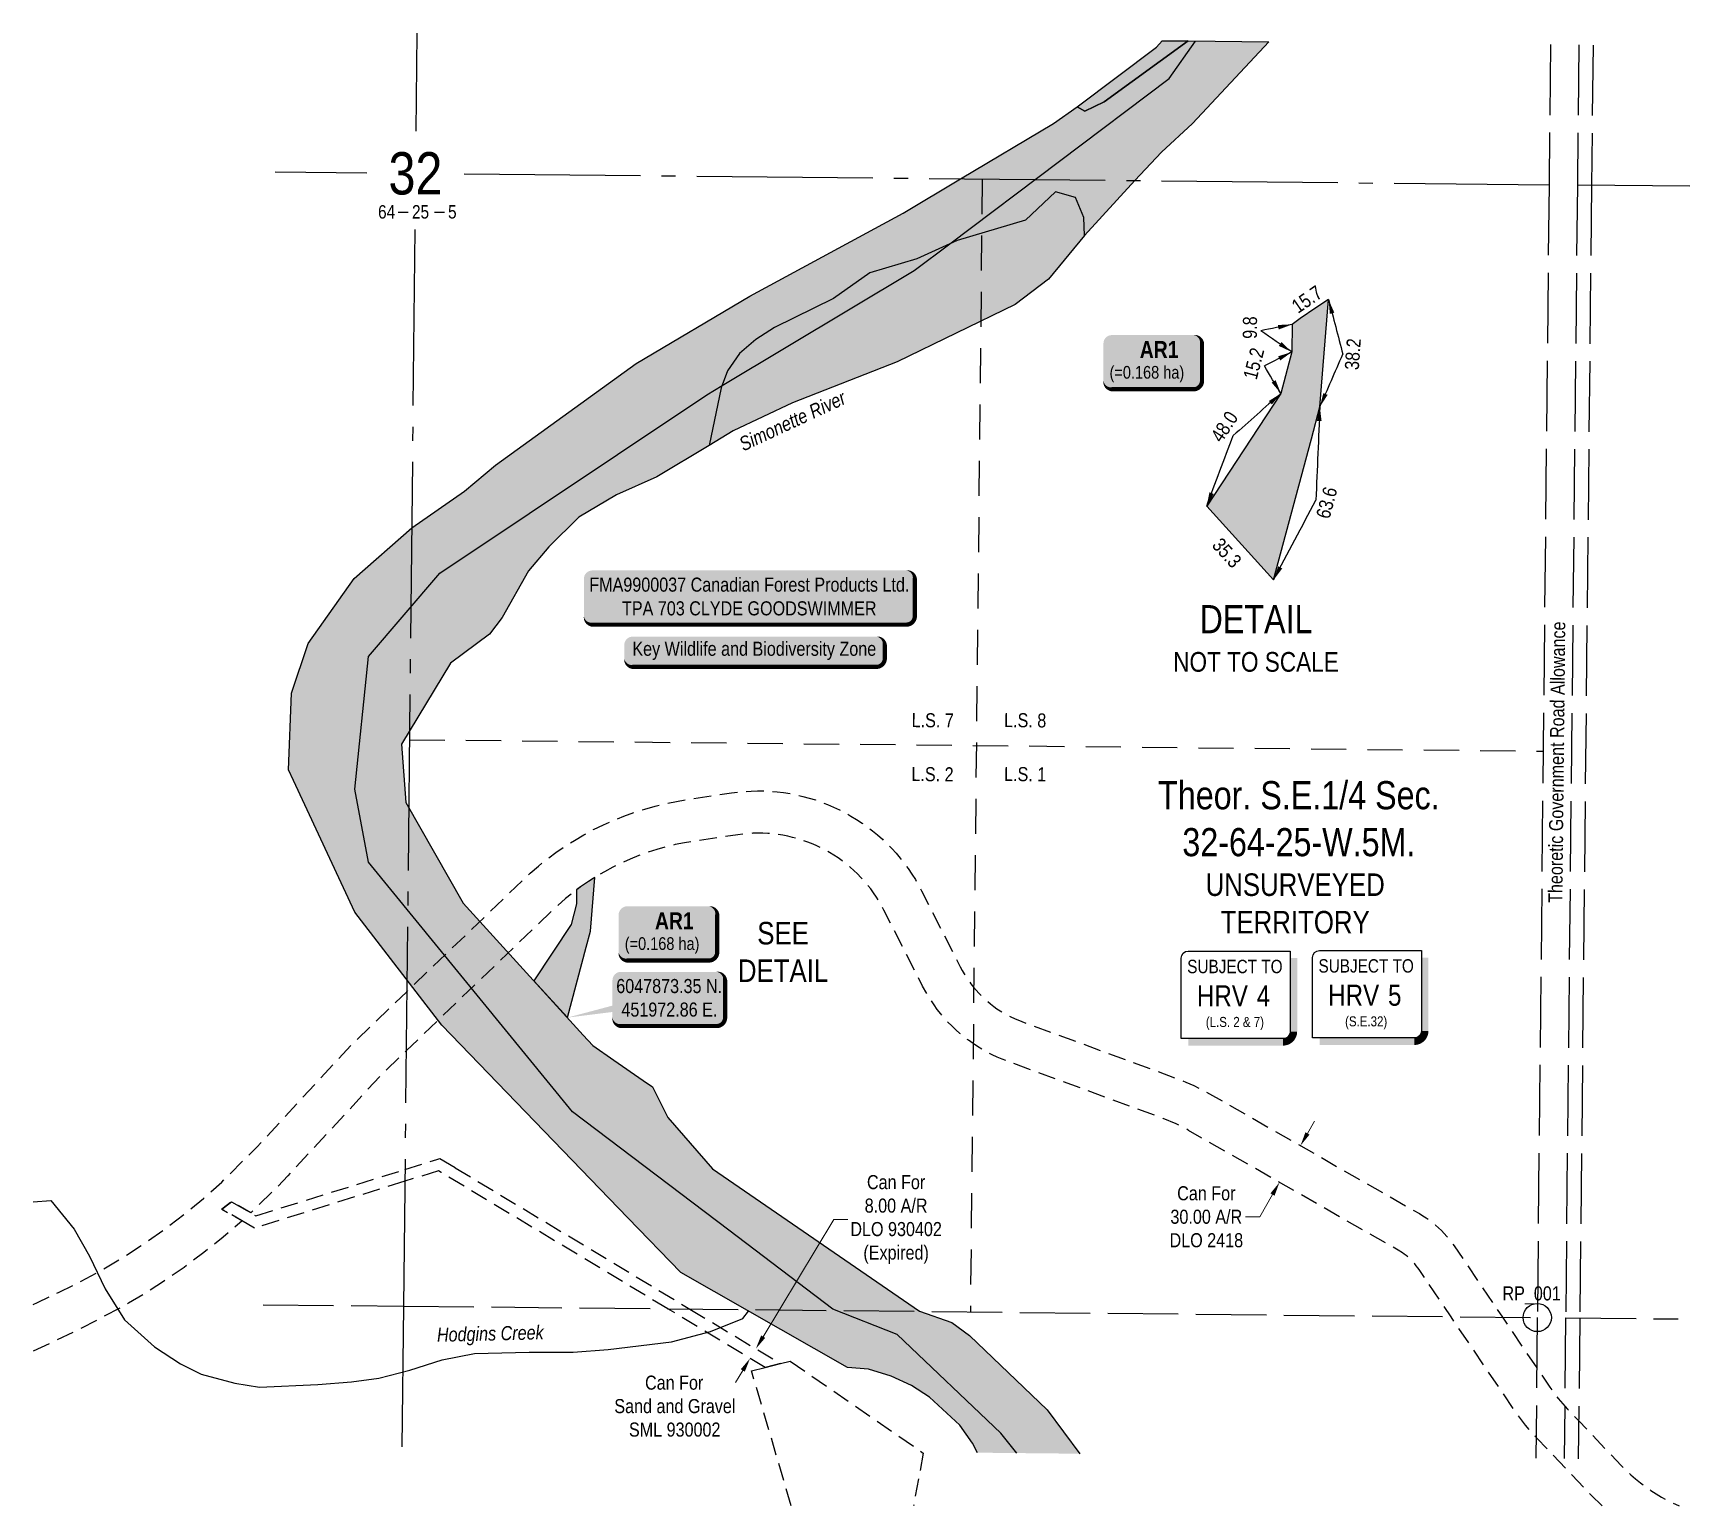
# Model space of a CAD drawing. Extents: x 450176 to 454124, y 6047527 to 6050420.
# Drawn here: x 451594 to 452770, y 6047527 to 6048572 of the extents above; entities that cross this region are included whole.
import ezdxf
from ezdxf.enums import TextEntityAlignment as Align

# ---------------------------------------------------------------- set-up
doc = ezdxf.new("R2010")
doc.units = 0
doc.header["$LTSCALE"] = 5
for name, pattern in [('foc-ACCESSROAD', [3.75, 2.5, -1.25]), ('foc-LSD', [8, 5, -3]), ('foc-QUARTERLINE', [33, 25, -3, 2, -3]), ('foc-UNSURVEYED', [12.5, 10, -2.5])]:
    doc.linetypes.add(name, pattern=pattern)
for name, color, linetype in [('10', 1, 'Continuous'), ('35', 37, 'Continuous'), ('9', 3, 'Continuous'), ('AS-WILDLIFE-BLOCK', 131, 'Continuous'), ('C-SYMBOL', 7, 'Continuous'), ('CG-NOTES', 7, 'Continuous'), ('CTW', 7, 'Continuous'), ('DETAIL-T', 7, 'Continuous'), ('F-AR', 190, 'foc-ACCESSROAD'), ('F-WS', 190, 'foc-ACCESSROAD'), ('L-QSEC', 8, 'foc-QUARTERLINE'), ('L-ROAD-T', 7, 'Continuous'), ('L-SECLBL', 7, 'Continuous'), ('L-SECTION-LSD', 7, 'foc-LSD'), ('L-UNS-T', 3, 'Continuous'), ('L-USEC', 7, 'foc-UNSURVEYED'), ('P-TEMP-BLOCKS', 250, 'Continuous'), ('P-TEMP-H', 41, 'Continuous'), ('P-TEMP_WORKSPACE', 46, 'Continuous'), ('T-WATER', 160, 'Continuous'), ('T-WATER-H', 133, 'Continuous'), ('T-WATER-T', 170, 'Continuous')]:
    doc.layers.add(name, color=color, linetype=linetype)
doc.layers.add('F-AR-T', color=190, linetype='Continuous', lineweight=9)
doc.layers.add('F-WS-T', color=190, linetype='Continuous', lineweight=9)
doc.styles.add('100L', font='ARIALN.TTF', dxfattribs={"height": 11})
doc.styles.add('175L', font='ARIALN.TTF', dxfattribs={"height": 20})
doc.styles.add('80', font='ARIALN.TTF', dxfattribs={"height": 10})
doc.styles.add('80CG', font='ARIALN.TTF', dxfattribs={"height": 10})
doc.styles.add('80L', font='ARIALN.TTF', dxfattribs={"height": 10})
doc.styles.add('BOLD', font='ARIALNB.TTF')
doc.styles.add('foc-LtypeFont', font='ARIALN.TTF', dxfattribs={"height": 7.349999999999999})
doc.styles.add('HRV', font='ARIALN.TTF', dxfattribs={"height": 3})
doc.styles.add('SIMPLEX', font='ARIALN.TTF')
doc.linetypes.add('foc-TOPO-flowdirection-NOLINE', pattern='A,0,[">",foc-LtypeFont,S=0.3,R=0,X=0,Y=-0.945],-20,[">",foc-LtypeFont,S=0.3,R=0,X=0,Y=-0.945],0', length=20)
doc.dimstyles.new('Compass 5 000', dxfattribs={"dimscale": 5, "dimtxt": 9, "dimasz": 2, "dimexe": 0.2, "dimexo": 0.0625, "dimgap": 0.5, "dimtad": 0, "dimtih": 1, "dimtoh": 1, "dimzin": 0, "dimdsep": 46, "dimtxsty": '80CG', "dimcen": 0.1, "dimse1": 1, "dimse2": 1, "dimclrd": 256, "dimclrt": 256, "dimaunit": 1, "dimadec": 4, "dimazin": 0, "dimtfac": 0.06, "dimtofl": 0, "dimtmove": 0, "dimatfit": 1, "dimfxl": 0.2, "dimtolj": 1, "dimtzin": 0, "dimlwd": -1, "dimarcsym": 0})

msp = doc.modelspace()

# ---------------------------------------------------------------- texts
at = {"layer": '35', "color": 3, "style": '80'}
msp.add_attdef('RP_001', (452636.6023004528, 6047672.554831862), 'RP', height=9.994999999999916, dxfattribs=at)
at = {"layer": 'C-SYMBOL', "color": 3, "insert": (452492.0895809593, 6048041.273840778), "char_height": 19.98999999999984, "width": 201.4984362909447, "attachment_point": 2, "style": '175L'}
msp.add_mtext('Theor. S.E.1/4 Sec. 32-64-25-W.5M.', dxfattribs=at)
at = {"layer": 'DETAIL-T', "color": 3, "attachment_point": 5, "style": '80CG'}
for s, insert, char_height, width in [('DETAIL\\P{\\H0.7x;NOT TO SCALE}', (452461.6525933359, 6048142.50675952), 19.9899999999999, 116.9164102319229), ('SEE\\PDETAIL', (452125.9775181829, 6047919.980014786), 15.99199999999991, 53.76475492496561)]:
    msp.add_mtext(s, dxfattribs=dict(at, insert=insert, char_height=char_height, width=width))
at = {"layer": 'F-WS-T', "insert": (452005.8960480832, 6047619.171904058), "char_height": 9.994999999999942, "attachment_point": 1, "style": '80L'}
msp.add_mtext_dynamic_manual_height_columns('\\pi22.11943;Can For\\P\\pi0.30905;Sand and Gravel\\P\\pi10.69949;SML 930002', width=85.20744317871713, gutter_width=49.97499999999969, heights=[0], dxfattribs=at)
at = {"layer": 'L-ROAD-T', "style": '80L'}
msp.add_text('Theoretic Government Road Allowance', height=9.99499999999994, rotation=89.40470542344318, dxfattribs=at).set_placement((452675.1553952586, 6048054.714655638), align=Align.MIDDLE_CENTER)
at = {"layer": 'L-UNS-T', "color": 3, "insert": (452489.4819054484, 6047954.299281421), "char_height": 15.99199999999988, "attachment_point": 5, "style": '80L'}
msp.add_mtext_dynamic_manual_height_columns('UNSURVEYED TERRITORY', width=126.350544829467, gutter_width=47.4762499999996, heights=[0], dxfattribs=at)
at = {"layer": 'P-TEMP_WORKSPACE', "char_height": 9.994999999999948, "attachment_point": 1, "style": '80L'}
for s, width, insert, rotation in [('\\pi-3.4276;15.7', 13.65976707135048, (452488.6191537622, 6048383.135967218), 34.51404765712453), ('\\pi-0.6425;9.8', 13.65976707135048, (452452.2559437798, 6048356.046818784), 89.39460330526398), ('\\pi0.27837;38.2', 21.78078219645281, (452524.5820723366, 6048333.396800894), 85.98585846480007), ('\\pi-3.39692;15.2', 13.65976707135048, (452453.2453120499, 6048331.525312232), 75.32787086452088), ('\\pi-3.96622;48.0', 13.65976707135048, (452431.0497629226, 6048289.732610564), 56.67464069760927), ('\\pi0.22383;63.6', 21.78078219645281, (452504.051450017, 6048229.270104294), 75.04080672570528), ('\\pi-3.81281;35.3', 13.65976707135048, (452439.7927825495, 6048212.149517478), 312.31164085783513)]:
    msp.add_mtext_dynamic_manual_height_columns(s, width=width, gutter_width=49.97499999999972, heights=[0], dxfattribs=dict(at, insert=insert, rotation=rotation))
at = {"layer": 'T-WATER-T', "attachment_point": 1, "style": '80L'}
for s, width, gutter_width, insert, char_height, rotation in [('{\\fArial Narrow|b0|i1|c0|p34;Simonette River}', 82.54847319235978, 49.97499999999975, (452093.6268245821, 6048284.368430587), 9.994999999999953, 25.029224240577225), ('{\\fArial Narrow|b0|i1|c0|p34;Hodgins Creek}', 76.43284222373764, 49.97499999999972, (451880.1800536379, 6047653.127986614), 9.994999999999948, 1.3641143961789293)]:
    msp.add_mtext_dynamic_manual_height_columns(s, width=width, gutter_width=gutter_width, heights=[0], dxfattribs=dict(at, insert=insert, char_height=char_height, rotation=rotation))

# ---------------------------------------------------------------- blocks, each defined once
blk = doc.blocks.new('L-SECLBL')
at = {"layer": '9', "color": 7}
for p, q in [((-5.082139060913505, -27.83004804289613), (-12.28857354467345, -27.83004804289613)), ((20.70431141927111, -27.83004804289613), (13.49787693551116, -27.83004804289613))]:
    blk.add_line(p, q, dxfattribs=at)
at = {"layer": '10', "color": 2, "style": 'SIMPLEX'}
blk.add_attdef('SEC', text='', height=30, dxfattribs=at).set_placement((0, 0), align=Align.MIDDLE)
at = {"layer": '10', "color": 5, "style": '80L'}
blk.add_attdef('TWP', text='', height=9.5, dxfattribs=at).set_placement((-14.43410290347765, -27.36845155570791), align=Align.MIDDLE_RIGHT)
blk.add_attdef('RGE', text='', height=9.5, dxfattribs=at).set_placement((3.622123863462547, -27.36845155570791), align=Align.MIDDLE_CENTER)
blk.add_attdef('MER', text='', height=9.5, dxfattribs=at).set_placement((23.16775162027989, -27.36845155570791), align=Align.MIDDLE_LEFT)
blk = doc.blocks.new('*D416')
at = {"layer": 'F-AR-T', "transparency": 16777216}
for p, q in [((452498.1960832672, 6047791.121259183), (452503.1613657544, 6047799.801464815)), ((452473.3690083832, 6047747.719072945), (452464.3187418683, 6047731.897581503)), ((452464.3187418683, 6047731.897581503), (452454.3187418683, 6047731.897581503))]:
    blk.add_line(p, q, dxfattribs=at)
for points in [[(452496.7493823287, 6047791.948806264), (452499.6427842062, 6047790.293712102), (452493.23080078, 6047782.441053551)], [(452471.9223074447, 6047748.546620026), (452474.8157093222, 6047746.891525864), (452478.3342908709, 6047756.399278577)]]:
    blk.add_solid(points, dxfattribs=at)
at = {"layer": 'F-AR-T', "transparency": 16777216, "insert": (452426.3958223602, 6047731.897581503), "char_height": 10, "attachment_point": 5, "style": '80CG'}
blk.add_mtext('\\A1;Can For\\P30.00 A/R\\PDLO 2418', dxfattribs=at)
blk = doc.blocks.new('*D417')
at = {"layer": 'F-AR-T', "transparency": 16777216}
for p, q in [((452111.8342894372, 6047646.813683453), (452161.95797511, 6047730.038582558)), ((452161.95797511, 6047730.038582558), (452171.9579751096, 6047730.038582559)), ((452097.3879872267, 6047622.827178316), (452092.2287517646, 6047614.260831987))]:
    blk.add_line(p, q, dxfattribs=at)
for points in [[(452110.4065650487, 6047647.67355603), (452113.2620138251, 6047645.953810876), (452106.6750539751, 6047638.247337123)], [(452095.9602628383, 6047623.687050893), (452098.8157116147, 6047621.967305738), (452102.5472226893, 6047631.393524646)]]:
    blk.add_solid(points, dxfattribs=at)
at = {"layer": 'F-AR-T', "transparency": 16777216, "insert": (452206.2076340462, 6047730.038582558), "char_height": 10, "width": 420.3956343792634, "attachment_point": 5, "style": '80CG'}
blk.add_mtext('\\A1;Can For\\P8.00 A/R\\PDLO 930402\\P(Expired)', dxfattribs=at)
blk = doc.blocks.new('*U419')
h = blk.add_hatch(color=255)
edge = h.paths.add_edge_path()
edge.add_line((-111.5, -20), (111.5, -20))
edge.add_arc((111.5, -14), 6, 270, 360)
edge.add_line((117.5, -14), (117.5, 12.5))
edge.add_arc((111.5, 12.5), 6, 0, 90)
edge.add_line((111.5, 18.5), (-111.5, 18.5))
edge.add_arc((-111.5, 12.5), 6, 90, 180)
edge.add_line((-117.5, 12.5), (-117.5, -14))
edge.add_arc((-111.5, -14), 6, 180, 270)
at = {"color": 44, "flags": 128}
blk.add_lwpolyline([(-111.5, -20, 3, 3, 0), (111.5, -20, 3, 3, 0.414213562373095), (117.5, -14, 3, 3, 0), (117.5, 12.5, 3, 0, 0.414213562373095), (111.5, 18.5, 0, 0, 0), (-111.5, 18.5, 0, 0, 0.414213562373095), (-117.5, 12.5, 0, 0, 0), (-117.5, -14, 0, 3, 0.414213562373095)], format="xyseb", close=True, dxfattribs=at)
at = {"color": 44, "style": '80'}
blk.add_attdef('ENTER_TEXT_001', (-35.98567530695772, -4.996589358799454), '', height=10, dxfattribs=at)
blk = doc.blocks.new('HRV')
blk.add_lwpolyline([(-35.14270137192347, 31.59985570973913), (37.21496793680001, 31.59985570973913), (37.21496793680001, -25.53846631238594, -0.414213562373095), (32.21496793680001, -30.53846631238594), (-40.14270137192347, -30.53846631238594), (-40.14270137192347, 26.59985570973913, -0.414213562373095)], format="xyb", close=True)
at = {"const_width": 5, "flags": 128}
blk.add_lwpolyline([(-35.14270137192347, -33.03846631238594), (32.21496793680001, -33.03846631238594, 0.4142135623730951), (39.71496793680001, -25.53846631238594), (39.71496793680001, 26.59985570973913)], format="xyb", dxfattribs=at)
at = {"style": '80L'}
blk.add_text('SUBJECT TO', height=9.5, dxfattribs=at).set_placement((-2.010251797374167, 13.05875001333334), align=Align.BOTTOM_CENTER)
blk.add_attdef('(N.W.1/4 00)', text='', height=7.125, dxfattribs=at).set_placement((-2.010251797374167, -24.44815512015521), align=Align.BOTTOM_CENTER)
at = {"layer": 'CTW', "color": 3, "style": 'HRV'}
blk.add_text('HRV', height=15, dxfattribs=at).set_placement((-10.87696241986032, -0.1770973496404622), align=Align.MIDDLE_CENTER)
blk.add_attdef('0', text='', height=15, dxfattribs=at).set_placement((18.27821898267075, -0.1770973496404622), align=Align.MIDDLE_CENTER)
blk = doc.blocks.new('*U423')
h = blk.add_hatch(color=255)
edge = h.paths.add_edge_path()
edge.add_line((-86.49999999999999, -11.5), (86.49999999999999, -11.5))
edge.add_arc((86.49999999999999, -5.5), 6, 270, 360)
edge.add_line((92.49999999999999, -5.5), (92.49999999999999, 4))
edge.add_arc((86.49999999999999, 4), 6, 0, 90)
edge.add_line((86.49999999999999, 10), (-86.49999999999999, 10))
edge.add_arc((-86.49999999999999, 4), 6, 90, 180)
edge.add_line((-92.49999999999999, 4), (-92.49999999999999, -5.5))
edge.add_arc((-86.49999999999999, -5.5), 6, 180, 270)
at = {"color": 131, "flags": 128}
blk.add_lwpolyline([(-86.49999999999999, -11.5, 3, 3, 0), (86.49999999999999, -11.5, 3, 3, 0.414213562373095), (92.49999999999999, -5.5, 3, 3, 0), (92.49999999999999, 4, 3, 0, 0.414213562373095), (86.49999999999999, 10, 0, 0, 0), (-86.49999999999999, 10, 0, 0, 0.414213562373095), (-92.49999999999999, 4, 0, 0, 0), (-92.49999999999999, -5.5, 0, 3, 0.414213562373095)], format="xyseb", close=True, dxfattribs=at)
at = {"color": 131, "style": '80'}
blk.add_attdef('ENTER_TEXT_001', (-35.98567530695772, -4.996589358799454), '', height=10, dxfattribs=at)
blk = doc.blocks.new('*U424')
h = blk.add_hatch(color=191)
edge = h.paths.add_edge_path()
edge.add_line((-28.99999999999999, -20), (28.99999999999999, -20))
edge.add_arc((28.99999999999999, -14), 6, 270, 360)
edge.add_line((34.99999999999999, -14), (34.99999999999999, 12.5))
edge.add_arc((28.99999999999999, 12.5), 6, 0, 90)
edge.add_line((28.99999999999999, 18.5), (-28.99999999999999, 18.5))
edge.add_arc((-28.99999999999999, 12.5), 6, 90, 180)
edge.add_line((-34.99999999999999, 12.5), (-34.99999999999999, -14))
edge.add_arc((-28.99999999999999, -14), 6, 180, 270)
at = {"color": 250, "flags": 128}
blk.add_lwpolyline([(-28.99999999999999, -20, 3, 3, 0), (28.99999999999999, -20, 3, 3, 0.414213562373095), (34.99999999999999, -14, 3, 3, 0), (34.99999999999999, 12.5, 3, 0, 0.414213562373095), (28.99999999999999, 18.5, 0, 0, 0), (-28.99999999999999, 18.5, 0, 0, 0.414213562373095), (-34.99999999999999, 12.5, 0, 0, 0), (-34.99999999999999, -14, 0, 3, 0.414213562373095)], format="xyseb", close=True, dxfattribs=at)
at = {"flags": 128}
blk.add_lwpolyline([(-20.53944845624995, -8.805157110909281, 0, 7.5, 0), (-3.398394867633905e-15, 0, 0, 0, 0)], format="xyseb", dxfattribs=at)
at = {"color": 250}
for tag, p, height, style in [('TEMP_AREA_W1_001', (-9.212824010914055, 2.244292974654144), 12, 'BOLD'), ('ENTER_TEXT_001', (-30.65893587994544, -12.47010782646594), 9, '80')]:
    blk.add_attdef(tag, p, '', height=height, dxfattribs=dict(at, style=style))
blk = doc.blocks.new('*U426')
h = blk.add_hatch(color=254)
edge = h.paths.add_edge_path()
edge.add_line((-33.99999999999998, -20), (33.99999999999998, -20))
edge.add_arc((33.99999999999999, -13.99999999999999), 6.000000000000007, 269.9999999999999, 359.9999999999999)
edge.add_line((39.99999999999999, -14), (39.99999999999999, 12.5))
edge.add_arc((33.99999999999999, 12.49999999999999), 6.000000000000007, 6.785183320455494e-14, 90.00000000000007)
edge.add_line((33.99999999999998, 18.5), (-33.99999999999998, 18.5))
edge.add_arc((-33.99999999999999, 12.49999999999999), 6.000000000000007, 89.99999999999993, 179.9999999999999)
edge.add_line((-39.99999999999999, 12.5), (-39.99999999999999, -14))
edge.add_arc((-33.99999999999999, -13.99999999999999), 6.000000000000007, 180, 270.0000000000001)
at = {"color": 1, "flags": 128}
blk.add_lwpolyline([(-33.99999999999998, -20, 3, 3, 0), (33.99999999999998, -20, 3, 3, 0.4142135623730951), (39.99999999999999, -14, 3, 3, 0), (39.99999999999999, 12.5, 3, 0, 0.4142135623730951), (33.99999999999998, 18.5, 0, 0, 0), (-33.99999999999998, 18.5, 0, 0, 0.4142135623730951), (-39.99999999999999, 12.5, 0, 0, 0), (-39.99999999999999, -14, 0, 3, 0.4142135623730951)], format="xyseb", close=True, dxfattribs=at)
blk.add_lwpolyline([(-72.0319176371488, -14.01396077627921, 0, 9.999999999999998, 0), (0, 0, 4.999999999999999, 4.999999999999999, 0)], format="xyseb", dxfattribs=at)
at = {"color": 1, "style": '80'}
blk.add_attdef('ENTER_TEXT_001', (-35.98567530695772, -4.996589358799454), '', height=10, dxfattribs=at)

# ---------------------------------------------------------------- dimensions: what is measured, and where the dimension line sits
at = {"layer": 'F-AR-T'}
for base, p1, p2, angle, text, picture, middle in [((452493.23080078, 6047782.441053551), (452461.3486624375, 6047766.115458927), (452476.2451723464, 6047792.1572339), 60.22942463232809, 'Can For\\P30.00 A/R\\PDLO 2418', '*D416', (452426.3958223602, 6047731.897581503)), ((452106.6750539751, 6047638.247337123), (452028.6805670002, 6047675.881040656), (452032.8083982861, 6047682.734853134), 58.94079389867449, 'Can For\\P8.00 A/R\\PDLO 930402\\P(Expired)', '*D417', (452206.2076340462, 6047730.038582558))]:
    dim = msp.add_linear_dim(base=base, p1=p1, p2=p2, angle=angle, text=text, dimstyle='Compass 5 000', dxfattribs=at)
    dim.commit()
    dim.dimension.update_dxf_attribs({"geometry": picture, "text_midpoint": middle, "dimtype": 161})

# ---------------------------------------------------------------- hatches: boundary and pattern name
at = {"layer": 'P-TEMP-H'}
h = msp.add_hatch(color=256, dxfattribs=at)
h.dxf.hatch_style = 1
h.paths.add_polyline_path([(452500.9333762128, 6048284.373031485), (452506.9830545429, 6048307.01523024), (452513.1471166664, 6048383.15443923), (452504.0405948139, 6048377.367390784), (452492.9376342468, 6048369.732528682), (452487.2562425761, 6048365.512083504), (452487.0498359589, 6048345.978134916), (452479.3406642, 6048316.534175179), (452426.6455524518, 6048236.390857855), (452474.1654641033, 6048184.188467405)])
h = msp.add_hatch(color=256, dxfattribs=at)
h.dxf.hatch_style = 1
h.paths.add_polyline_path([(451986.2455508328, 6047923.445282848), (451989.2703899978, 6047934.766382227), (451992.3524210596, 6047972.83598672), (451987.7991601333, 6047969.942462497), (451982.2476798498, 6047966.125031446), (451979.4069840143, 6047964.014808859), (451979.3037807058, 6047954.247834565), (451975.4491948264, 6047939.525854695), (451949.1016389523, 6047899.454196033), (451972.861594778, 6047873.353000809)])
at = {"layer": 'T-WATER-H'}
h = msp.add_hatch(color=256, dxfattribs=at)
h.dxf.hatch_style = 1
h.paths.add_polyline_path([(452264.0515316171, 6047564.440937635), (452260.4778290348, 6047571.250144553), (452251.3910726672, 6047583.897339308), (452229.9389070902, 6047603.916363502), (452217.0800831614, 6047612.12183203), (452202.6258976458, 6047618.739581285), (452186.6920791736, 6047623.712265702), (452171.7073352848, 6047624.889409088), (452053.4041080094, 6047692.44325871), (452015.8774244268, 6047731.299985496), (451883.7747922412, 6047868.085553256), (451822.0240166998, 6047948.286724614), (451778.4753189526, 6048041.707439239), (451774.921957903, 6048049.33079219), (451777.1129820446, 6048103.70517329), (451788.8878800275, 6048139.028564824), (451821.4944751603, 6048185.237542151), (451862.3718943082, 6048221.195290363), (451899.8730976247, 6048247.223353666), (451921.8018027195, 6048265.578714974), (452021.6598935773, 6048337.796234741), (452102.4531580123, 6048385.584256484), (452211.2299021474, 6048444.437743851), (452251.8139263066, 6048468.909262011), (452317.8339943747, 6048508.174333176), (452334.7829088857, 6048519.997539714), (452340.0881345198, 6048516.967500842), (452353.907852072, 6048523.636509434), (452413.5227693947, 6048566.836923686), (452413.5227119575, 6048566.836924269), (452470.7092398534, 6048566.2573414), (452416.6861232183, 6048508.156845941), (452394.5459389911, 6048487.819731279), (452375.6931125292, 6048467.653723922), (452339.9788294448, 6048428.66429925), (452339.3858793523, 6048441.431837428), (452333.456070225, 6048455.683456954), (452319.283069179, 6048459.726254695), (452298.1050975323, 6048439.467872052), (452249.6331417625, 6048425.201817468), (452221.0171397172, 6048412.090798363), (452187.6628423666, 6048402.083162619), (452161.7110370432, 6048384.031697299), (452120.001926775, 6048363.325511931), (452106.6229258769, 6048354.835458649), (452094.9558679022, 6048344.807425174), (452086.5001404767, 6048332.54516425), (452082.0330688198, 6048320.459824447), (452073.4100728109, 6048279.536376802), (452036.3910246444, 6048257.34557165), (452007.829877389, 6048244.530420101), (451980.9951393675, 6048228.800270639), (451959.8329252409, 6048207.63866715), (451945.2240739253, 6048190.499406764), (451926.695011973, 6048157.41384387), (451917.521100198, 6048145.502750115), (451889.919491717, 6048124.980341444), (451855.2049123569, 6048067.583275856), (451858.2527814734, 6048026.132274093), (451898.9847788994, 6047954.509430887), (451984.1437434353, 6047860.959140859), (451990.9980518717, 6047853.443775804), (452005.937592013, 6047843.095759494), (452026.7320136018, 6047828.692303183), (452033.377083933, 6047824.089531237), (452044.1014383041, 6047802.352363505), (452075.8419491788, 6047766.100450073), (452222.7078816928, 6047664.804608418), (452245.7531374057, 6047656.821567783), (452258.2058507674, 6047647.649798456), (452313.4398730113, 6047594.958417987), (452336.6416683174, 6047563.706175106)])
h = msp.add_hatch(color=256, dxfattribs=at)
h.dxf.hatch_style = 1
h.paths.add_polyline_path([(452413.5227119575, 6048566.836924256), (452353.907852072, 6048523.636509421), (452340.0881345198, 6048516.967500829), (452334.7829088857, 6048519.997539694), (452391.0728387648, 6048562.504553141), (452394.959305918, 6048567.025063532)])
h = msp.add_hatch(color=256, dxfattribs=at)
h.dxf.hatch_style = 1
h.paths.add_polyline_path([(452339.9788294448, 6048428.664299237), (452314.4210115759, 6048397.657576023), (452290.6869296157, 6048379.636651133), (452206.901135997, 6048339.007375462), (452132.6567892219, 6048309.931876143), (452090.4638581835, 6048289.888754383), (452073.4100728109, 6048279.536376783), (452082.0330688198, 6048320.459824434), (452086.5001415327, 6048332.54526429), (452094.9558689572, 6048344.807525228), (452106.6229258769, 6048354.835458636), (452120.001926775, 6048363.325511918), (452161.7110370432, 6048384.031697286), (452187.6628434195, 6048402.083262662), (452221.0171397172, 6048412.09079835), (452249.6331417625, 6048425.201817455), (452298.1050975323, 6048439.467872039), (452319.283069179, 6048459.726254682), (452333.4560121017, 6048455.683457554), (452339.3858804019, 6048441.431937481)])

# ---------------------------------------------------------------- linework, layer by layer
at = {"layer": '35', "color": 3}
msp.add_circle((452661.308, 6047660.374), 9.994999999999916, dxfattribs=at)
at = {"layer": 'F-AR', "flags": 128}
msp.add_lwpolyline([(452707.3873132484, 6047526.669233138), (452699.4853260815, 6047534.376406696), (452690.2607684421, 6047544.045453708), (452661.0697719104, 6047574.643422542), (452660.4248263906, 6047575.348775702), (452656.8516986625, 6047579.253358897), (452652.8289200002, 6047584.035198336), (452645.3987157539, 6047594.080351382), (452600.0887910891, 6047660.989225714), (452577.4684223217, 6047694.395244658), (452576.4894700834, 6047695.783917112), (452575.4587240356, 6047697.134400512), (452574.3775627099, 6047698.44507927), (452573.247942824, 6047699.714031549), (452572.0711837127, 6047700.939542312), (452570.848952468, 6047702.119792814), (452569.5832057907, 6047703.252861215), (452568.2756772386, 6047704.337728688), (452566.9276206857, 6047705.371980345), (452565.541820263, 6047706.354986696), (452562.6640100393, 6047708.160485191), (452413.8583305833, 6047793.281145081), (452409.4519840595, 6047795.680591139), (452404.9485257845, 6047797.894515227), (452395.6846682853, 6047801.747024227), (452285.1171705262, 6047842.40035591), (452281.4654882736, 6047843.817155571), (452277.866501611, 6047845.363204656), (452274.324726178, 6047847.03665424), (452270.8447294218, 6047848.835054385), (452267.4311389899, 6047850.756154646), (452264.0879959363, 6047852.797210368), (452260.8199849395, 6047854.955870413), (452257.6302834378, 6047857.230199782), (452254.5239143342, 6047859.616843011), (452251.5046734329, 6047862.111857042), (452248.5757909579, 6047864.712805923), (452245.7417728483, 6047867.416940055), (452243.0056538451, 6047870.219823991), (452240.3710076238, 6047873.118517765), (452237.8411605744, 6047876.108682929), (452235.4194558857, 6047879.187582108), (452233.1087527316, 6047882.3506816), (452230.9123203411, 6047885.593743651), (452228.8326193212, 6047888.913039373), (452225.0342209076, 6047895.763404665), (452197.6073561012, 6047949.668144167), (452195.9350086001, 6047952.81524221), (452194.1516082431, 6047955.900260467), (452192.2589869324, 6047958.920477723), (452190.2601794032, 6047961.871458795), (452188.1575809139, 6047964.748775236), (452185.9536616839, 6047967.549599055), (452183.651750188, 6047970.269792219), (452181.2537965751, 6047972.906832431), (452178.7636524374, 6047975.45657615), (452176.184535164, 6047977.915386908), (452173.5189866783, 6047980.281736942), (452170.7710244573, 6047982.550680352), (452167.9440612738, 6047984.720580139), (452165.0413820287, 6047986.78869978), (452162.0670812145, 6047988.751893941), (452159.0245609978, 6047990.607524944), (452155.9178735009, 6047992.353949015), (452152.7508245953, 6047993.988223999), (452149.527470571, 6047995.509106378), (452146.2520294411, 6047996.91415), (452142.9287213091, 6047998.201108835), (452139.5619596184, 6047999.369536214), (452136.1551411389, 6048000.416294049), (452132.7137372138, 6048001.342025341), (452129.2409162776, 6048002.143994719), (452125.7422490489, 6048002.821242858), (452122.2213466955, 6048003.374432313), (452118.68335508, 6048003.800906908), (452115.1318906222, 6048004.101829525), (452111.5724606186, 6048004.275741015), (452108.0091338635, 6048004.322598573), (452104.4456885082, 6048004.24236236), (452100.8880545644, 6048004.035069949), (452093.8054772058, 6048003.24175765), (452062.7065016527, 6047998.629592354), (452056.0610141583, 6047997.520088191), (452049.4604794566, 6047996.169734353), (452042.9133296311, 6047994.57884195), (452036.428273677, 6047992.751922366), (452030.0141527902, 6047990.689482464), (452023.6793674643, 6047988.394335478), (452017.4326236956, 6047985.870692465), (452011.281450143, 6047983.121375776), (452005.2347769992, 6047980.149793407), (451999.3000316065, 6047976.960169798), (451993.485623243, 6047973.55611852), (451987.7991601333, 6047969.942462501), (451982.2476798498, 6047966.12503145), (451976.8388320035, 6047962.107046574), (451971.5801289018, 6047957.895233206), (451961.5398350154, 6047948.911553667), (451858.4478037552, 6047849.674771636), (451841.1052815036, 6047832.980409925), (451774.3657724859, 6047760.958675941), (451765.8476700654, 6047751.995794764), (451748.1471368537, 6047734.729234327), (451734.578524186, 6047742.594756758), (451727.5772730342, 6047737.406658373), (451741.9467221744, 6047729.076760607), (451728.6214528353, 6047717.561686755), (451714.8913334497, 6047706.532823415), (451700.7735570013, 6047696.004903035), (451686.2865758373, 6047685.990743097), (451671.4494295289, 6047676.503655122), (451661.2616971533, 6047670.488677127), (451656.2805059869, 6047667.555756448), (451625.0278881912, 6047651.323319021), (451593.6766136426, 6047636.444765849)], dxfattribs=at)
at = {"layer": 'F-AR'}
msp.add_lwpolyline([(451893.3206761273, 6047766.743831407), (452059.8499423222, 6047666.448599044), (452124.2188298084, 6047627.689220591), (452118.7528641558, 6047626.310195089), (452113.2885386794, 6047624.932659978), (452044.0750852913, 6047666.609312433), (451883.3926672565, 6047763.38426064), (451881.3884050344, 6047764.590792857), (451857.46976569, 6047757.140560522), (451750.8290629278, 6047723.928062889), (451745.5039345805, 6047727.015032299), (451727.5772730342, 6047737.406658373), (451734.578524186, 6047742.594756758), (451751.8025235002, 6047732.610625601), (451857.5583588526, 6047765.548097162), (451880.1433653777, 6047772.582318098), (451882.4348994749, 6047773.337056353), (451893.3206761273, 6047766.743831407)], close=True, dxfattribs=at)
at = {"layer": 'F-WS'}
msp.add_lwpolyline([(452131.7664994079, 6047526.669233138), (452103.6015399091, 6047622.491776229), (452113.2885386794, 6047624.932659978), (452118.7528641558, 6047626.310195089), (452124.2188298084, 6047627.689220591), (452131.047764142, 6047629.412973685), (452225.4344815825, 6047564.199514783), (452218.5787418938, 6047526.669233138)], dxfattribs=at)
at = {"layer": 'L-QSEC'}
for p, q in [((451866.0863762018, 6048572.385166684), (451865.3512433054, 6048502.832285517)), ((451765.4815811825, 6048473.858419492), (451830.4630638359, 6048473.199354794)), ((451899.7069679443, 6048472.497059142), (452669.6654568127, 6048464.687873548)), ((452769.6097928139, 6048463.667600058), (452689.7710859626, 6048464.476352583)), ((451864.6117967007, 6048432.87127291), (451856.533058618, 6047668.520347115)), ((451856.533058618, 6047668.520347115), (451855.4777348911, 6047568.576550725))]:
    msp.add_line(p, q, dxfattribs=at)
at = {"layer": 'L-SECTION-LSD'}
for p, q in [((452267.3551370301, 6048468.768244104), (452258.9205520233, 6047664.448109293)), ((451860.783747594, 6048070.689351834), (452665.4868581767, 6048062.530648302))]:
    msp.add_line(p, q, dxfattribs=at)
at = {"layer": 'L-USEC'}
for p, q in [((452670.7024595296, 6048564.230419214), (452669.6654568127, 6048464.687873548)), ((452690.8081693573, 6048564.026648757), (452689.771107428, 6048464.478419233)), ((452700.865821625, 6048563.924714909), (452699.8287300745, 6048464.373642106)), ((452669.6654568127, 6048464.687873548), (452661.3084564186, 6047660.374105924)), ((452689.7711131712, 6048464.478971256), (452681.414112777, 6047660.165203646)), ((452699.8287386915, 6048464.374470271), (452691.4717382974, 6047660.060702661)), ((451756.9895166903, 6047669.5303111), (451856.533058618, 6047668.520347115)), ((451856.533058618, 6047668.520347115), (452661.3084564186, 6047660.374105924)), ((452661.3084564186, 6047660.374105924), (452660.27000917, 6047560.430385997)), ((452681.4141127561, 6047660.165201732), (452680.3757215409, 6047560.226874543)), ((452681.4141690939, 6047660.170623818), (452761.2528760118, 6047659.362607289)), ((452691.4717382665, 6047660.060699768), (452690.4333750808, 6047560.125070258))]:
    msp.add_line(p, q, dxfattribs=at)
at = {"layer": 'P-TEMP_WORKSPACE'}
for points in [[(452500.9333762128, 6048284.373031487), (452506.9830545429, 6048307.015230243), (452513.1471166664, 6048383.154439232), (452504.0405948139, 6048377.367390786), (452492.9376342468, 6048369.732528684), (452487.2562425761, 6048365.512083507), (452487.0498359589, 6048345.978134919), (452479.3406642, 6048316.534175181), (452426.6455524518, 6048236.390857858), (452474.1654641033, 6048184.188467408)], [(451986.2455508328, 6047923.445282851), (451989.2703899978, 6047934.76638223), (451992.3524210596, 6047972.835986724), (451987.7991601333, 6047969.942462501), (451982.2476798498, 6047966.12503145), (451979.4069840143, 6047964.014808862), (451979.3037807058, 6047954.247834569), (451975.4491948264, 6047939.525854698), (451949.1016389523, 6047899.454196037), (451972.861594778, 6047873.353000812)]]:
    msp.add_lwpolyline(points, close=True, dxfattribs=at)
at = {"layer": 'T-WATER', "flags": 128}
for points in [[(452264.0515316171, 6047564.44093765), (452260.4778290348, 6047571.250144563), (452251.3910726672, 6047583.897339318), (452229.9389070902, 6047603.916363511), (452217.0800831614, 6047612.121832045), (452202.6258976458, 6047618.739581295), (452186.6920791736, 6047623.712265712), (452171.7073352848, 6047624.889409097), (452053.4041080094, 6047692.44325872), (452015.8774244268, 6047731.299985507), (451883.7747922412, 6047868.085553266), (451822.0240166998, 6047948.286724624), (451778.4753189526, 6048041.707439249), (451774.921957903, 6048049.3307922), (451777.1129820446, 6048103.705173301), (451788.8878800275, 6048139.028564834), (451821.4944751603, 6048185.237542161), (451862.3718943082, 6048221.195290373), (451899.8730976247, 6048247.223353676), (451921.8018027195, 6048265.578714984), (452021.6598935773, 6048337.796234751), (452102.4531580123, 6048385.584256493), (452211.2299021474, 6048444.437743861), (452251.8139263066, 6048468.909262026), (452317.8339943747, 6048508.174333191), (452334.7829088857, 6048519.997539727), (452340.0881345198, 6048516.967500852), (452353.907852072, 6048523.636509445), (452413.5227693947, 6048566.836923696), (452413.5227119575, 6048566.836924278), (452470.7092398534, 6048566.257341415), (452416.6861232183, 6048508.156845956), (452394.5459389911, 6048487.819731289), (452375.6931125292, 6048467.653723937), (452339.9788294448, 6048428.66429926), (452339.3858793523, 6048441.431837439), (452333.456070225, 6048455.683456969), (452319.283069179, 6048459.726254705), (452298.1050975323, 6048439.467872063), (452249.6331417625, 6048425.201817483), (452221.0171397172, 6048412.090798372), (452187.6628423666, 6048402.083162628), (452161.7110370432, 6048384.031697309), (452120.001926775, 6048363.325511942), (452106.6229258769, 6048354.83545866), (452094.9558679022, 6048344.807425183), (452086.5001404767, 6048332.54516426), (452082.0330688198, 6048320.459824457), (452073.4100728109, 6048279.536376817), (452036.3910246444, 6048257.345571665), (452007.829877389, 6048244.530420111), (451980.9951393675, 6048228.800270649), (451959.8329252409, 6048207.638667161), (451945.2240739253, 6048190.499406774), (451926.695011973, 6048157.41384388), (451917.521100198, 6048145.502750124), (451889.919491717, 6048124.980341453), (451855.2049123569, 6048067.583275866), (451858.2527814734, 6048026.132274103), (451898.9847788994, 6047954.509430897), (451984.1437434353, 6047860.959140874), (451990.9980518717, 6047853.443775813), (452005.937592013, 6047843.095759509), (452026.7320136018, 6047828.692303193), (452033.377083933, 6047824.089531252), (452044.1014383041, 6047802.35236352), (452075.8419491788, 6047766.100450088), (452222.7078816928, 6047664.804608428), (452245.7531374057, 6047656.821567792), (452258.2058507674, 6047647.649798466), (452313.4398730113, 6047594.958418001), (452336.6416683174, 6047563.706175116)], [(451593.6766136428, 6047742.604856741), (451606.1860628325, 6047743.449249494), (451622.7463182255, 6047723.209382936), (451633.7863072079, 6047703.889184421), (451644.8260179983, 6047680.888881506), (451658.6263411594, 6047658.808977169), (451679.7862431319, 6047639.488956762), (451698.1861938562, 6047627.52921566), (451712.9062567446, 6047620.168957117), (451736.8260518626, 6047613.729133408), (451754.3061355076, 6047610.969069551), (451795.7061050648, 6047612.809261898), (451819.6262525714, 6047614.649147433), (451838.9463262411, 6047617.409470425), (451861.0263850649, 6047622.929089063), (451884.0263071243, 6047630.289300343), (451907.0261881315, 6047634.889102543), (451945.6662106619, 6047635.809229173), (451976.9463938004, 6047635.808872905), (452001.7864122745, 6047637.649401988), (452046.8664679254, 6047643.169072885), (452074.4661295467, 6047650.528950368), (452097.4662070775, 6047659.728846522), (452101.414813367, 6047665.027939442)]]:
    msp.add_lwpolyline(points, dxfattribs=at)
at = {"layer": 'T-WATER', "linetype": 'foc-TOPO-flowdirection-NOLINE', "flags": 128}
for points in [[(452244.437834953, 6048422.821141556), (452400.1288283048, 6048540.10831521), (452418.5976424373, 6048566.785490088)], [(452082.631052391, 6048322.078269945), (452219.1132287079, 6048403.743276895), (452244.437834953, 6048422.821141556)], [(452087.3651802461, 6047722.377121467), (451976.5524142204, 6047806.392411529), (451831.7401505819, 6047983.787064867), (451822.0859336119, 6048035.678707919), (451831.740116859, 6048129.806588933), (451882.4245746653, 6048188.938318239), (452071.8875795518, 6048315.648933953), (452082.631052391, 6048322.078269945)], [(451593.6766136428, 6047742.604856741), (451606.1860628325, 6047743.449249494), (451622.7463182255, 6047723.209382936), (451633.7863072079, 6047703.889184421), (451644.8260179983, 6047680.888881506), (451658.6263411594, 6047658.808977169), (451679.7862431319, 6047639.488956762), (451698.1861938562, 6047627.52921566), (451712.9062567446, 6047620.168957117), (451736.8260518626, 6047613.729133408), (451754.3061355076, 6047610.969069551), (451795.7061050648, 6047612.809261898), (451819.6262525714, 6047614.649147433), (451838.9463262411, 6047617.409470425), (451861.0263850649, 6047622.929089063), (451884.0263071243, 6047630.289300343), (451907.0261881315, 6047634.889102543), (451945.6662106619, 6047635.809229173), (451976.9463938004, 6047635.808872905), (452001.7864122745, 6047637.649401988), (452046.8664679254, 6047643.169072885), (452074.4661295467, 6047650.528950368), (452097.4662070775, 6047659.728846522), (452101.414813367, 6047665.027939442)], [(452291.9821694954, 6047564.158221744), (452280.6587816465, 6047578.31241201), (452207.0456370843, 6047648.305166095), (452161.18841956, 6047666.406546311), (452087.3651802461, 6047722.377121467)]]:
    msp.add_lwpolyline(points, dxfattribs=at)
at = {"layer": 'T-WATER'}
for points in [[(452413.5227119575, 6048566.836924278), (452353.907852072, 6048523.636509445), (452340.0881345198, 6048516.967500852), (452334.7829088857, 6048519.997539727), (452391.0728387648, 6048562.504553164), (452394.959305918, 6048567.025063555)], [(452339.9788294448, 6048428.66429926), (452339.9788294448, 6048428.66429926)]]:
    msp.add_lwpolyline(points, close=True, dxfattribs=at)
msp.add_lwpolyline([(452339.9788294448, 6048428.66429926), (452314.4210115759, 6048397.657576046), (452290.6869296157, 6048379.636651156), (452206.901135997, 6048339.007375496), (452132.6567892219, 6048309.931876166), (452090.4638581835, 6048289.888754406), (452073.4100728109, 6048279.536376817)], dxfattribs=at)

# ---------------------------------------------------------------- block references
at = {"layer": 'AS-WILDLIFE-BLOCK'}
ref = msp.add_blockref('*U423', (452105.723301959, 6048133.881406331), dxfattribs=dict(at, xscale=0.9995, yscale=0.9995, zscale=0.9995))
ref.add_attrib('ENTER_TEXT_001', 'Key Wildlife and Biodiversity Zone', (452018.9931553014, 6048130.267934298), dxfattribs={"layer": '0', "color": 131, "height": 9.994999999999942, "style": '80'})
at = {"layer": 'CG-NOTES', "xscale": 0.9995, "yscale": 0.9995, "zscale": 0.9995}
for p, values in [((452448.6904165404, 6047889.008224543), {'(N.W.1/4 00)': '(L.S. 2 & 7)', '0': '4'}), ((452541.8586755323, 6047889.445877311), {'(N.W.1/4 00)': '(S.E.32)', '0': '5'})]:
    msp.add_blockref('HRV', p, dxfattribs=at).add_auto_attribs(values)
at = {"layer": 'DETAIL-T'}
ref = msp.add_blockref('*U426', (452044.8574964564, 6047887.359954608), dxfattribs=dict(at, xscale=0.9995, yscale=0.9995, zscale=0.9995))
ref.add_attrib('ENTER_TEXT_001', '6047873.35 N.', (452007.5807826092, 6047890.776844672), dxfattribs={"layer": '0', "color": 1, "height": 9.994999999999942, "style": '80'})
ref.add_attrib('ENTER_TEXT_002', '451972.86 E.', (452011.2181171931, 6047874.077604108), dxfattribs={"layer": '0', "color": 1, "height": 9.994999999999942, "style": '80'})
at = {"layer": 'F-AR-T'}
ref = msp.add_blockref('*U419', (452102.0494450653, 6048172.380555829), dxfattribs=dict(at, xscale=0.9995, yscale=0.9995, zscale=0.9995))
ref.add_attrib('ENTER_TEXT_001', 'FMA9900037 Canadian Forest Products Ltd.', (451988.4398389943, 6048175.797445893), dxfattribs={"layer": '0', "color": 44, "height": 9.994999999999926, "style": '80'})
ref.add_attrib('ENTER_TEXT_002', 'TPA 703 CLYDE GOODSWIMMER', (452011.6410565932, 6048158.961847894), dxfattribs={"layer": '0', "color": 44, "height": 9.994999999999926, "style": '80'})
at = {"layer": 'L-SECLBL', "xscale": 0.9995, "yscale": 0.9995, "zscale": 0.9995}
msp.add_blockref('L-SECLBL', (451865.0343347272, 6048472.848720993), dxfattribs=at).add_auto_attribs({'SEC': '32', 'TWP': '64', 'RGE': '25', 'MER': '5'})
at = {"layer": 'P-TEMP-BLOCKS', "xscale": 0.9995, "yscale": 0.9995, "zscale": 0.9995}
for p in [(452388.3545516919, 6048339.503207114), (452044.2650871669, 6047933.877358055)]:
    msp.add_blockref('*U424', p, dxfattribs=at).add_auto_attribs({'TEMP_AREA_W1_001': 'AR1', 'ENTER_TEXT_001': '(=0.168 ha)'})

msp.set_redraw_order([(e.dxf.handle, doc.entitydb.next_handle()) for e in msp.query("TEXT MTEXT ATTDEF DIMENSION ARC_DIMENSION")])  # texts and dimensions are drawn at this point

# ---------------------------------------------------------------- leaders
at = {"layer": 'P-TEMP_WORKSPACE', "path_type": 1}
for points in [[(452513.1471166664, 6048383.154439232), (452523.2759606677, 6048344.355757832)], [(452487.2562425761, 6048365.512083507), (452465.0644717125, 6048361.086373716)], [(452487.0498359589, 6048345.978134919), (452465.0644717125, 6048361.086373716)], [(452487.0498359589, 6048345.978134919), (452467.5872953662, 6048336.092201996)], [(452506.9830545429, 6048307.015230243), (452523.2759606677, 6048344.355757832)], [(452479.3406642, 6048316.534175181), (452467.5872953662, 6048336.092201996)], [(452479.3406642, 6048316.534175181), (452445.4190665469, 6048286.606592195)], [(452506.9830545429, 6048307.015230243), (452504.1575812752, 6048240.830229778)], [(452426.6455524518, 6048236.390857858), (452445.4190665469, 6048286.606592195)], [(452474.1654641033, 6048184.188467408), (452504.1575812752, 6048240.830229778)]]:
    msp.add_leader(points, dimstyle='Compass 5 000', override={"dimgap": 0.5, "dimtad": 0}, dxfattribs=at)

# ---------------------------------------------------------------- next in the draw order: texts
at = {"layer": 'L-SECTION-LSD', "char_height": 9.994999999999921, "attachment_point": 1, "rotation": 359.41911090427715, "style": '100L', "bg_fill": 3, "box_fill_scale": 1.5, "bg_fill_color": 256, "bg_fill_transparency": 0}
for s, width, insert in [('\\pi2.30496;L.S. 7', 30.86502928170965, (452214.9976175386, 6048089.635195849)), ('L.S. 8', 30.38594168535362, (452282.9230383791, 6048089.635195849)), ('\\pi2.13939;L.S. 2', 30.63809305185677, (452214.9976175386, 6048051.36962667)), ('L.S. 1', 29.97619571478605, (452282.9230383791, 6048051.36962667))]:
    msp.add_mtext_dynamic_manual_height_columns(s, width=width, gutter_width=54.97249999999958, heights=[0], dxfattribs=dict(at, insert=insert))

# ---------------------------------------------------------------- next in the draw order: linework, layer by layer
at = {"layer": 'F-AR', "flags": 128}
msp.add_lwpolyline([(451593.6766136428, 6047669.646905162), (451596.8233984807, 6047671.140143064), (451612.1649895472, 6047678.427428353), (451627.8260158537, 6047686.22846352), (451643.1788308868, 6047694.618582558), (451658.2015100603, 6047703.586706772), (451672.8726841038, 6047713.119249441), (451687.1705880668, 6047723.203628619), (451701.0744646767, 6047733.823548633), (451714.5647412634, 6047744.964702617), (451727.6214778761, 6047756.610986114), (451752.3595327696, 6047781.350567628), (451819.6817529097, 6047854.001193478), (451858.8927029945, 6047891.746267222), (451940.7335651774, 6047970.526108281), (451946.4728291523, 6047975.852767327), (451952.4020863582, 6047980.966462264), (451958.5133688384, 6047985.861373536), (451964.7991029753, 6047990.530476446), (451971.2508570644, 6047994.968056366), (451977.8598380525, 6047999.167201523), (451984.6172128567, 6048003.122701847), (451991.5140354097, 6048006.829648672), (451998.5413629272, 6048010.283433476), (452005.6897813443, 6048013.478852201), (452012.9496557993, 6048016.411803939), (452020.3118810399, 6048019.078782598), (452027.7658901929, 6048021.475496839), (452035.3025295421, 6048023.59934166), (452042.9112471561, 6048025.447426535), (452058.3055221859, 6048028.306825933), (452089.404764427, 6048032.918855304), (452093.9991053515, 6048033.516618673), (452098.61177412, 6048033.950467467), (452103.2368927658, 6048034.219763169), (452107.8685843668, 6048034.32396729), (452112.5014983432, 6048034.262836014), (452117.12889533, 6048034.036740593), (452121.7457830157, 6048033.646334073), (452126.3451800212, 6048033.091089507), (452130.9222821117, 6048032.372958937), (452135.4706331734, 6048031.491609975), (452139.9851964256, 6048030.448997064), (452144.4592377211, 6048029.245991642), (452148.8878386149, 6048027.884746986), (452153.2647891433, 6048026.366229067), (452157.5850027365, 6048024.693193354), (452161.8431392254, 6048022.866396454), (452166.0334249703, 6048020.889601828), (452170.1503600914, 6048018.764968778), (452174.1890270314, 6048016.494750571), (452178.1441646888, 6048014.081704436), (452182.0109885465, 6048011.529683443), (452185.7846443237, 6048008.841440504), (452189.4597080076, 6048006.020835404), (452193.0320809348, 6048003.070613082), (452196.4972151569, 6047999.995024378), (452199.8501526215, 6047996.798024211), (452203.0875649701, 6047993.483750484), (452206.2044898562, 6047990.055757849), (452209.1972626942, 6047986.519388661), (452212.0621978053, 6047982.877983972), (452214.7959274828, 6047979.137483507), (452217.3943622126, 6047975.301532786), (452219.8541891837, 6047971.375770723), (452224.3471677862, 6047963.273339913), (452251.7739109326, 6047909.36866554), (452253.1108612115, 6047906.852595302), (452254.5363587852, 6047904.386534395), (452256.0487358095, 6047901.972201734), (452257.6459385403, 6047899.613321831), (452259.3263772051, 6047897.313514234), (452261.0879178221, 6047895.074402699), (452262.9276864516, 6047892.89911988), (452264.8436842643, 6047890.791089492), (452266.8337866829, 6047888.752835869), (452268.8952233731, 6047886.786289656), (452271.0248867538, 6047884.894485903), (452273.2209439113, 6047883.080045944), (452275.4799766129, 6047881.344106629), (452277.7998178392, 6047879.690693878), (452280.1765166846, 6047878.120049419), (452282.607899791, 6047876.635598774), (452285.0907222069, 6047875.238376861), (452287.6215232554, 6047873.931022125), (452290.1971055791, 6047872.713568152), (452295.4705162125, 6047870.558997989), (452406.0378771609, 6047829.906008578), (452411.8784259356, 6047827.619238978), (452417.6181236653, 6047825.089445355), (452428.755024794, 6047819.322719136), (452577.5949621281, 6047734.182762143), (452580.0404606354, 6047732.7141385), (452582.4129568918, 6047731.163814547), (452584.7248807317, 6047729.52505543), (452586.9736973313, 6047727.800089184), (452589.1554184973, 6047725.991159017), (452591.2674056253, 6047724.10169496), (452593.3064781004, 6047722.133331338), (452595.269651612, 6047720.089802003), (452597.1540974441, 6047717.973037831), (452598.9577613787, 6047715.786762984), (452602.3101321757, 6047711.217321255), (452636.5710101409, 6047660.622511561), (452660.9369483108, 6047624.641254961), (452670.2402344652, 6047610.902102706), (452673.1287171968, 6047606.822819108), (452676.1849471738, 6047602.866786734), (452682.7773425155, 6047595.353141471), (452690.707415645, 6047587.04008002), (452721.1933059434, 6047555.08560325), (452724.3604182015, 6047551.882929876), (452727.6409618898, 6047548.796869371), (452731.0303817073, 6047545.831072095), (452734.5248760048, 6047542.98898045), (452738.1192592813, 6047540.275152038), (452741.8087861039, 6047537.691738047), (452745.5894377783, 6047535.24368424), (452749.4557088635, 6047532.932749384), (452753.4022922364, 6047530.762991917), (452757.4250849375, 6047528.73685654), (452761.5177779327, 6047526.857111086), (452761.9688734066, 6047526.669233138)], dxfattribs=at)

doc.saveas('drawing.dxf')
